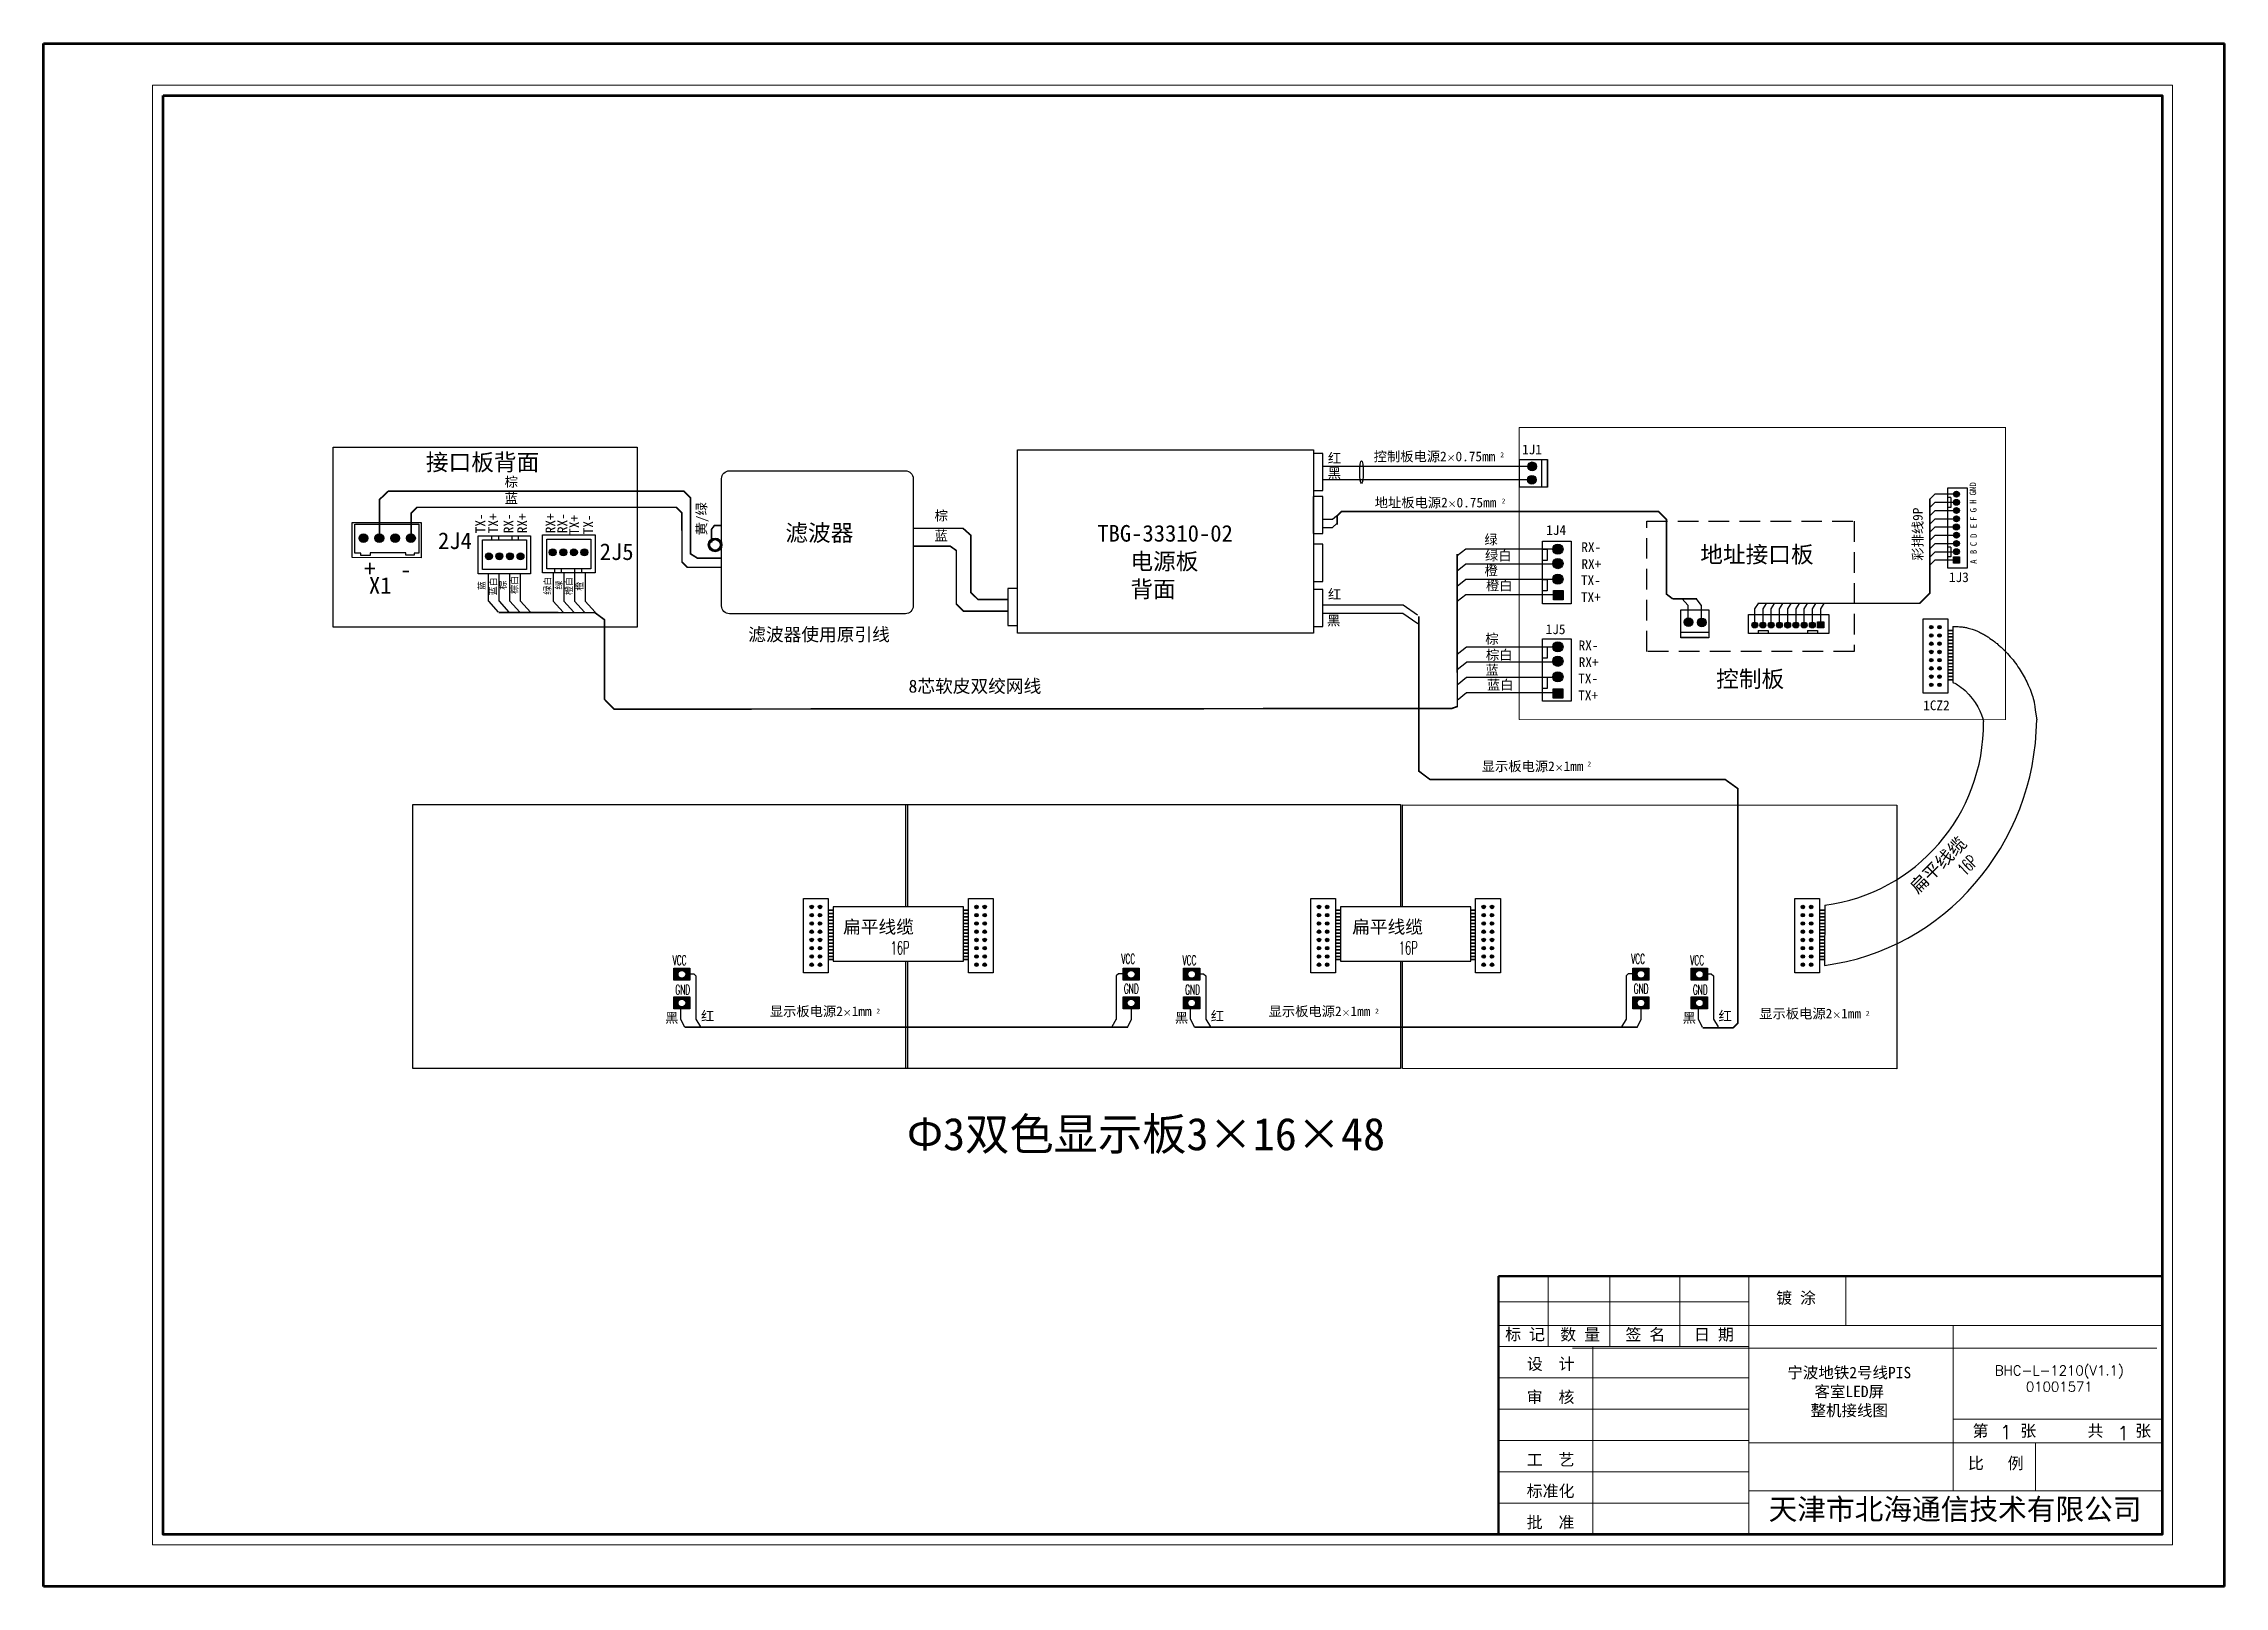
# Model space of a CAD drawing. Header units: millimetres. Extents: x 21690 to 43745, y 2905 to 6470.
# Drawn here: x 21690 to 22362, y 2905 to 3380 of the extents above; entities outside this region: 4.
import ezdxf

# ---------------------------------------------------------------- set-up
doc = ezdxf.new("R2010")
doc.units = ezdxf.units.MM
doc.linetypes.add('DASHED2', pattern=[9.525, 6.35, -3.175])
for name, color, linetype in [('BOTTOMLAYER', 5, 'Continuous'), ('KEEPOUTLAYER', 6, 'Continuous'), ('SHEET', 5, 'Continuous')]:
    doc.layers.add(name, color=color, linetype=linetype)
doc.layers.add('图层2', color=4, linetype='Continuous', lineweight=15)
doc.styles.get("Standard").update_dxf_attribs({"font": 'txt', "bigfont": 'gbcbig.shx'})
doc.styles.add('STYLE2', font='SIMHEI.TTF')

msp = doc.modelspace()

# ---------------------------------------------------------------- texts
at = {"style": 'STYLE2'}
for s, height, p in [('2', 1.5, (22138.89, 3252.85)), ('1J1', 3, (22145.61, 3253.74)), ('2', 1.5, (22139.32, 3238.62)), ('1J4', 3, (22153.05, 3228.91)), ('1J3', 3, (22277.16, 3214.38)), ('1J5', 3, (22152.87, 3198.35)), ('1CZ2', 3, (22269.23, 3174.92)), ('2', 1.5, (22165.75, 3157.61)), ('2', 1.5, (21946.64, 3081.5)), ('2', 1.5, (22100.32, 3081.5)), ('2', 1.5, (22251.53, 3080.8))]:
    msp.add_text(s, height=height, dxfattribs=at).set_placement(p)
for s, p in [('GND', (22285.54, 3241.06)), ('H', (22285.58, 3238.49)), ('G', (22285.66, 3235.84)), ('F', (22285.71, 3233.24)), ('C', (22285.71, 3225.43)), ('E', (22285.71, 3230.95)), ('D', (22285.75, 3227.97)), ('B', (22285.71, 3222.98)), ('A', (22285.71, 3219.99))]:
    msp.add_text(s, height=2, rotation=90, dxfattribs=at).set_placement(p)
at = {"attachment_point": 1, "rotation": 90}
for s, insert, char_height, width in [('{\\fSimSun|b0|i0|c134|p2;RX+}', (43690.73, 6461.68), 3, 17.7921), ('{\\fSimSun|b0|i0|c134|p2;RX-}', (43694.41, 6461.74), 3, 17.7921), ('{\\fSimSun|b0|i0|c134|p2;TX-}', (21823.11, 3229.41), 3, 17.7921), ('{\\fSimSun|b0|i0|c134|p2;TX+}', (21827.03, 3229.41), 3, 17.7921), ('{\\fSimSun|b0|i0|c134|p2;RX-}', (21831.79, 3229.41), 3, 17.7921), ('{\\fSimSun|b0|i0|c134|p2;RX+}', (21836.02, 3229.41), 3, 17.7921), ('{\\fSimSun|b0|i0|c134|p2;RX+}', (21844.7, 3229.41), 3, 17.7921), ('{\\fSimSun|b0|i0|c134|p2;RX-}', (21848.38, 3229.47), 3, 17.7921), ('{\\fSimSun|b0|i0|c134|p2;TX+}', (21852.05, 3228.94), 3, 17.7921), ('{\\fSimSun|b0|i0|c134|p2;TX-}', (21856.36, 3229.09), 3, 17.7921), ('{\\fSimSun|b0|i0|c134|p2;黄/绿}', (21891.27, 3228.76), 3, 17.7921), ('{\\fSimSun|b0|i0|c134|p2;彩排线9P}', (22266.04, 3220.96), 3, 38.9792), ('{\\fSimSun|b0|i0|c134|p2;蓝}', (21824.04, 3211.88), 2, 17.7921), ('{\\fSimSun|b0|i0|c134|p2;蓝白}', (21827.58, 3210.25), 2, 17.7921), ('{\\fSimSun|b0|i0|c134|p2;棕}', (21830.6, 3212.06), 2, 17.7921), ('{\\fSimSun|b0|i0|c134|p2;棕白}', (21834.08, 3210.73), 2, 17.7921), ('{\\fSimSun|b0|i0|c134|p2;绿白}', (21844.31, 3210.48), 2, 17.7921), ('{\\fSimSun|b0|i0|c134|p2;绿}', (21847.81, 3212.06), 2, 17.7921), ('{\\fSimSun|b0|i0|c134|p2;橙白}', (21850.89, 3210.36), 2, 17.7921), ('{\\fSimSun|b0|i0|c134|p2;橙}', (21854.21, 3211.72), 2, 17.7921)]:
    msp.add_mtext(s, dxfattribs=dict(at, insert=insert, char_height=char_height, width=width))
at = {"attachment_point": 1}
for s, insert, char_height, width in [('{\\fSimSun|b0|i0|c134|p2;红}', (22085.76, 3254.07), 3, 17.7921), ('{\\fSimSun|b0|i0|c134|p2;控制板电源2\\H0.6667x;×\\H1.5x;0.75mm}', (22099.89, 3254.59), 3, 38.9792), ('{\\fSimSun|b0|i0|c134|p2;棕}', (21832.11, 3246.76), 3, 17.7921), ('{\\fSimSun|b0|i0|c134|p2;黑}', (22085.74, 3249.46), 3, 17.7921), ('{\\fSimSun|b0|i0|c134|p2;蓝}', (21832.11, 3241.67), 3, 17.7921), ('{\\fSimSun|b0|i0|c134|p2;地址板电源2\\H0.6667x;×\\H1.5x;0.75mm}', (22100.21, 3240.39), 3, 38.9792), ('{\\fSimSun|b0|i0|c134|p2;滤波器  }', (21918.6, 3232.12), 5.12, 26.7552), ('{\\fSimSun|b0|i0|c134|p2;棕}', (21964.59, 3236.35), 3, 17.7921), ('{\\fSimSun|b0|i0|c134|p2;2J4}', (21811.56, 3229.68), 5.12, 17.7921), ('{\\fSimSun|b0|i0|c134|p2;2J5}', (21861.38, 3226.3), 5.12, 17.7921), ('{\\fSimSun|b0|i0|c134|p2;蓝}', (21964.57, 3230.19), 3, 17.7921), ('{\\fSimSun|b0|i0|c134|p2;绿}', (22134.01, 3228.97), 3, 17.7921), ('{\\fSimSun|b0|i0|c134|p2;RX-}', (22163.87, 3226.63), 3, 17.7921), ('{\\fSimSun|b0|i0|c134|p2;地址接口板\\P\\P  }', (22200.53, 3225.46), 5.12, 40.4701), ('{\\fSimSun|b0|i0|c134|p2;+}', (21788.82, 3221.12), 5.12, 17.7921), ('{\\fSimSun|b0|i0|c134|p2;电源板背面\\P\\P  }', (22024.93, 3223.32), 5.12, 26.7552), ('{\\fSimSun|b0|i0|c134|p2;橙}', (22134.05, 3219.42), 3, 17.7921), ('{\\fSimSun|b0|i0|c134|p2;绿白}', (22134.2, 3224.04), 3, 17.7921), ('{\\fSimSun|b0|i0|c134|p2;RX+}', (22163.9, 3221.43), 3, 17.7921), ('{\\fSimSun|b0|i0|c134|p2;X1}', (21790.27, 3215.91), 5.12, 17.7921), ('{\\fSimSun|b0|i0|c134|p2;-}', (21799.92, 3220.82), 5.12, 17.7921), ('{\\fSimSun|b0|i0|c134|p2;红}', (22085.8, 3212.14), 3, 17.7921), ('{\\fSimSun|b0|i0|c134|p2;橙白}', (22134.49, 3214.81), 3, 17.7921), ('{\\fSimSun|b0|i0|c134|p2;TX-}', (22163.76, 3216.45), 3, 17.7921), ('{\\fSimSun|b0|i0|c134|p2;TX+}', (22163.75, 3211.23), 3, 17.7921), ('{\\fSimSun|b0|i0|c134|p2;\\H0.7812x;滤波器使用原引线\\H1.28x;  }', (21907.15, 3200.25), 5.12, 45.7201), ('{\\fSimSun|b0|i0|c134|p2;黑}', (22085.53, 3204.05), 3, 17.7921), ('{\\fSimSun|b0|i0|c134|p2;棕}', (22134.29, 3198.39), 3, 17.7921), ('{\\fSimSun|b0|i0|c134|p2;棕白}', (22134.48, 3193.46), 3, 17.7921), ('{\\fSimSun|b0|i0|c134|p2;RX-}', (22163.03, 3196.39), 3, 17.7921), ('{\\fSimSun|b0|i0|c134|p2;蓝}', (22134.33, 3188.84), 3, 17.7921), ('{\\fSimSun|b0|i0|c134|p2;TX-}', (22162.92, 3186.22), 3, 17.7921), ('{\\fSimSun|b0|i0|c134|p2;RX+}', (22163.07, 3191.2), 3, 17.7921), ('{\\fSimSun|b0|i0|c134|p2;控制板\\P\\P  }', (22205.43, 3187.11), 5.12, 26.7552), ('{\\fSimSun|b0|i0|c134|p2;\\H0.7812x;8芯软皮双绞网线\\H1.28x;  }', (21956.56, 3184.33), 5.12, 45.7201), ('{\\fSimSun|b0|i0|c134|p2;蓝白}', (22134.78, 3184.23), 3, 17.7921), ('{\\fSimSun|b0|i0|c134|p2;TX+}', (22162.91, 3181), 3, 17.7921), ('{\\fSimSun|b0|i0|c134|p2;显示板电源2\\H0.6667x;×\\H1.5x;1mm}', (22133.19, 3159.15), 3, 38.9792), ('{\\fSimSun|b0|i0|c134|p2;黑}', (21881.55, 3081.68), 3, 17.7921), ('{\\fSimSun|b0|i0|c134|p2;红}', (21892.59, 3082.2), 3, 17.7921), ('{\\fSimSun|b0|i0|c134|p2;显示板电源2\\H0.6667x;×\\H1.5x;1mm}', (21913.81, 3083.68), 3, 38.9792), ('{\\fSimSun|b0|i0|c134|p2;黑}', (22038.65, 3081.68), 3, 17.7921), ('{\\fSimSun|b0|i0|c134|p2;红}', (22049.68, 3082.2), 3, 17.7921), ('{\\fSimSun|b0|i0|c134|p2;显示板电源2\\H0.6667x;×\\H1.5x;1mm}', (22067.5, 3083.68), 3, 38.9792), ('{\\fSimSun|b0|i0|c134|p2;黑}', (22195.1, 3081.68), 3, 17.7921), ('{\\fSimSun|b0|i0|c134|p2;红}', (22206.14, 3082.2), 3, 17.7921), ('{\\fSimSun|b0|i0|c134|p2;显示板电源2\\H0.6667x;×\\H1.5x;1mm}', (22218.71, 3082.97), 3, 38.9792)]:
    msp.add_mtext(s, dxfattribs=dict(at, insert=insert, char_height=char_height, width=width))
at = {"color": 7, "attachment_point": 1}
for s, insert, char_height, width in [('{\\fSimSun|b0|i0|c134|p2;镀 涂}', (22223.92, 2995.7), 3.6, 25.743), ('{\\fSimSun|b0|i0|c134|p2;标 记}', (22140.4, 2984.48), 3.6, 15.535), ('{\\fSimSun|b0|i0|c134|p2;数 量}', (22157.37, 2984.41), 3.6, 15.535), ('{\\fSimSun|b0|i0|c134|p2;签 名}', (22177.47, 2984.41), 3.6, 15.535), ('{\\fSimSun|b0|i0|c134|p2;日 期}', (22198.6, 2984.41), 3.6, 15.535), ('{\\fSimSun|b0|i0|c134|p2;设  计}', (22147.09, 2975.35), 3.6, 25.743), ('{\\fSimSun|b0|i0|c134|p2;审  核}', (22147.04, 2965.15), 3.6, 25.743), ('{\\fSimSun|b0|i0|c134|p2;第    张}', (22284.43, 2954.77), 3.6, 25.743), ('{\\fSimSun|b0|i0|c134|p2;共    张}', (22319.85, 2954.77), 3.6, 30.138), ('{\\fSimSun|b0|i0|c134|p2;工  艺}', (22147.04, 2945.85), 3.6, 25.743), ('{\\fSimSun|b0|i0|c134|p2;比   例}', (22283.01, 2944.77), 3.6, 25.743), ('{\\fSimSun|b0|i0|c134|p2;标准化}', (22147.04, 2936.2), 3.6, 25.743), ('{\\fFangSong_GB2312|b0|i0|c134|p49;天津市北海通信技术有限公司}', (22221.59, 2932.05), 6.48, 130.7353), ('{\\fSimSun|b0|i0|c134|p2;批  准}', (22147.04, 2926.56), 3.6, 25.743)]:
    msp.add_mtext(s, dxfattribs=dict(at, insert=insert, char_height=char_height, width=width))
at = {"color": 7, "char_height": 4.32, "attachment_point": 1}
for insert in [(22292.9, 2954.67), (22329.04, 2954.41)]:
    msp.add_mtext('1', dxfattribs=dict(at, insert=insert))
at = {"layer": '图层2', "color": 0, "linetype": 'ByBlock', "ltscale": 0.4, "width": 0.555556}
msp.add_text('16P', height=4, rotation=45, dxfattribs=at).set_placement((22282.26, 3123.71))
for s, height, p in [('VCC', 3, (21883.87, 3096.41)), ('16P', 4, (21951.06, 3099.71)), ('VCC', 3, (22022.12, 3096.83)), ('VCC', 3, (22040.97, 3096.41)), ('16P', 4, (22107.66, 3099.71)), ('VCC', 3, (22179.22, 3096.83)), ('VCC', 3, (22197.42, 3096.41)), ('GND', 3, (21884.69, 3087.35)), ('GND', 3, (22022.91, 3087.61)), ('GND', 3, (22041.79, 3087.35)), ('GND', 3, (22180.01, 3087.61)), ('GND', 3, (22198.24, 3087.35))]:
    msp.add_text(s, height=height, dxfattribs=at).set_placement(p)
at = {"layer": '图层2', "color": 0, "linetype": 'ByBlock', "ltscale": 0.4, "attachment_point": 5}
for s, insert, char_height, width in [('{\\fFangSong_GB2312|b0|i0|c134|p49;接口板背面}', (21825.29, 3251.02), 5.12, 204.5751), ('{\\fFangSong_GB2312|b0|i0|c134|p49;TBG-33310-02}', (22035.6, 3229.36), 5.12, 204.5751), ('{\\fFangSong_GB2312|b0|i0|c134|p49;^I扁平线缆}', (21945.94, 3107.96), 4, 159.8243), ('{\\fFangSong_GB2312|b0|i0|c134|p49;^I扁平线缆}', (22102.82, 3107.96), 4, 159.8243), ('{\\fFangSong_GB2312|b0|i0|c134|p49;Ф3双色显示板3×16×48}', (22029.74, 3043.81), 10, 159.8243), ('{\\fFangSong_GB2312|b0|i0|c134|p49;宁波地铁2号线PIS\\P客室LED屏\\P整机接线图}', (22246.44, 2964.87), 3.5, 60), ('BHC-L-1210(V1.1)\\P01001571', (22311.17, 2969.04), 3, 60)]:
    msp.add_mtext(s, dxfattribs=dict(at, insert=insert, char_height=char_height, width=width))
at = {"layer": '图层2', "color": 0, "linetype": 'ByBlock', "ltscale": 0.4, "insert": (22273, 3126.12), "char_height": 4, "width": 159.8243, "attachment_point": 5, "rotation": 45}
msp.add_mtext('{\\fFangSong_GB2312|b0|i0|c134|p49;^I扁平线缆}', dxfattribs=at)

# ---------------------------------------------------------------- hatches: boundary and pattern name
at = {"linetype": 'Continuous'}
for points in [[(22147.29, 3245.91, 1), (22149.99, 3245.91, 1)], [(22147.38, 3250.02, 1), (22150.08, 3250.02, 1)], [(22155.09, 3224.51, 1), (22158.23, 3224.51, 1)], [(22155.09, 3220.08, 1), (22158.23, 3220.08, 1)], [(22155.09, 3215.3, 1), (22158.23, 3215.3, 1)], [(22198.24, 3202.05, 1), (22195.54, 3202.05, 1)], [(22202.36, 3201.96, 1), (22199.66, 3201.96, 1)], [(22272.25, 3200.49, 1), (22271.17, 3200.49, 1)], [(22274.79, 3200.49, 1), (22273.71, 3200.49, 1)], [(22155.09, 3194.43, 1), (22158.23, 3194.43, 1)], [(22272.25, 3197.95, 1), (22271.17, 3197.95, 1)], [(22272.25, 3195.41, 1), (22271.17, 3195.41, 1)], [(22272.25, 3192.87, 1), (22271.17, 3192.87, 1)], [(22274.79, 3197.95, 1), (22273.71, 3197.95, 1)], [(22274.79, 3195.41, 1), (22273.71, 3195.41, 1)], [(22274.79, 3192.87, 1), (22273.71, 3192.87, 1)], [(22155.09, 3189.99, 1), (22158.23, 3189.99, 1)], [(22155.09, 3185.21, 1), (22158.23, 3185.21, 1)], [(22272.25, 3190.33, 1), (22271.17, 3190.33, 1)], [(22272.25, 3187.79, 1), (22271.17, 3187.79, 1)], [(22272.25, 3185.25, 1), (22271.17, 3185.25, 1)], [(22274.79, 3190.33, 1), (22273.71, 3190.33, 1)], [(22274.79, 3187.79, 1), (22273.71, 3187.79, 1)], [(22274.79, 3185.25, 1), (22273.71, 3185.25, 1)], [(22272.25, 3182.71, 1), (22271.17, 3182.71, 1)], [(22274.79, 3182.71, 1), (22273.71, 3182.71, 1)], [(21927.26, 3114.31, 1), (21926.18, 3114.31, 1)], [(21927.26, 3111.77, 1), (21926.18, 3111.77, 1)], [(21929.8, 3114.31, 1), (21928.72, 3114.31, 1)], [(21929.8, 3111.77, 1), (21928.72, 3111.77, 1)], [(21978.03, 3114.31, 1), (21976.95, 3114.31, 1)], [(21978.03, 3111.77, 1), (21976.95, 3111.77, 1)], [(21980.57, 3114.31, 1), (21979.49, 3114.31, 1)], [(21980.57, 3111.77, 1), (21979.49, 3111.77, 1)], [(22083.57, 3114.31, 1), (22082.49, 3114.31, 1)], [(22083.57, 3111.77, 1), (22082.49, 3111.77, 1)], [(22086.11, 3114.31, 1), (22085.03, 3114.31, 1)], [(22086.11, 3111.77, 1), (22085.03, 3111.77, 1)], [(22134.34, 3114.31, 1), (22133.26, 3114.31, 1)], [(22134.34, 3111.77, 1), (22133.26, 3111.77, 1)], [(22136.88, 3114.31, 1), (22135.8, 3114.31, 1)], [(22136.88, 3111.77, 1), (22135.8, 3111.77, 1)], [(22232.69, 3114.31, 1), (22231.61, 3114.31, 1)], [(22232.69, 3111.77, 1), (22231.61, 3111.77, 1)], [(22235.23, 3114.31, 1), (22234.15, 3114.31, 1)], [(22235.23, 3111.77, 1), (22234.15, 3111.77, 1)], [(21927.26, 3109.23, 1), (21926.18, 3109.23, 1)], [(21927.26, 3106.69, 1), (21926.18, 3106.69, 1)], [(21927.26, 3104.15, 1), (21926.18, 3104.15, 1)], [(21929.8, 3109.23, 1), (21928.72, 3109.23, 1)], [(21929.8, 3106.69, 1), (21928.72, 3106.69, 1)], [(21929.8, 3104.15, 1), (21928.72, 3104.15, 1)], [(21978.03, 3109.23, 1), (21976.95, 3109.23, 1)], [(21978.03, 3106.69, 1), (21976.95, 3106.69, 1)], [(21978.03, 3104.15, 1), (21976.95, 3104.15, 1)], [(21980.57, 3109.23, 1), (21979.49, 3109.23, 1)], [(21980.57, 3106.69, 1), (21979.49, 3106.69, 1)], [(21980.57, 3104.15, 1), (21979.49, 3104.15, 1)], [(22083.57, 3109.23, 1), (22082.49, 3109.23, 1)], [(22083.57, 3106.69, 1), (22082.49, 3106.69, 1)], [(22083.57, 3104.15, 1), (22082.49, 3104.15, 1)], [(22086.11, 3109.23, 1), (22085.03, 3109.23, 1)], [(22086.11, 3106.69, 1), (22085.03, 3106.69, 1)], [(22086.11, 3104.15, 1), (22085.03, 3104.15, 1)], [(22134.34, 3109.23, 1), (22133.26, 3109.23, 1)], [(22134.34, 3106.69, 1), (22133.26, 3106.69, 1)], [(22134.34, 3104.15, 1), (22133.26, 3104.15, 1)], [(22136.88, 3109.23, 1), (22135.8, 3109.23, 1)], [(22136.88, 3106.69, 1), (22135.8, 3106.69, 1)], [(22136.88, 3104.15, 1), (22135.8, 3104.15, 1)], [(22232.69, 3109.23, 1), (22231.61, 3109.23, 1)], [(22232.69, 3106.69, 1), (22231.61, 3106.69, 1)], [(22232.69, 3104.15, 1), (22231.61, 3104.15, 1)], [(22235.23, 3109.23, 1), (22234.15, 3109.23, 1)], [(22235.23, 3106.69, 1), (22234.15, 3106.69, 1)], [(22235.23, 3104.15, 1), (22234.15, 3104.15, 1)], [(21927.26, 3101.61, 1), (21926.18, 3101.61, 1)], [(21927.26, 3099.07, 1), (21926.18, 3099.07, 1)], [(21929.8, 3101.61, 1), (21928.72, 3101.61, 1)], [(21929.8, 3099.07, 1), (21928.72, 3099.07, 1)], [(21978.03, 3101.61, 1), (21976.95, 3101.61, 1)], [(21978.03, 3099.07, 1), (21976.95, 3099.07, 1)], [(21980.57, 3101.61, 1), (21979.49, 3101.61, 1)], [(21980.57, 3099.07, 1), (21979.49, 3099.07, 1)], [(22083.57, 3101.61, 1), (22082.49, 3101.61, 1)], [(22083.57, 3099.07, 1), (22082.49, 3099.07, 1)], [(22086.11, 3101.61, 1), (22085.03, 3101.61, 1)], [(22086.11, 3099.07, 1), (22085.03, 3099.07, 1)], [(22134.34, 3101.61, 1), (22133.26, 3101.61, 1)], [(22134.34, 3099.07, 1), (22133.26, 3099.07, 1)], [(22136.88, 3101.61, 1), (22135.8, 3101.61, 1)], [(22136.88, 3099.07, 1), (22135.8, 3099.07, 1)], [(22232.69, 3101.61, 1), (22231.61, 3101.61, 1)], [(22232.69, 3099.07, 1), (22231.61, 3099.07, 1)], [(22235.23, 3101.61, 1), (22234.15, 3101.61, 1)], [(22235.23, 3099.07, 1), (22234.15, 3099.07, 1)], [(21927.26, 3096.53, 1), (21926.18, 3096.53, 1)], [(21929.8, 3096.53, 1), (21928.72, 3096.53, 1)], [(21978.03, 3096.53, 1), (21976.95, 3096.53, 1)], [(21980.57, 3096.53, 1), (21979.49, 3096.53, 1)], [(22083.57, 3096.53, 1), (22082.49, 3096.53, 1)], [(22086.11, 3096.53, 1), (22085.03, 3096.53, 1)], [(22134.34, 3096.53, 1), (22133.26, 3096.53, 1)], [(22136.88, 3096.53, 1), (22135.8, 3096.53, 1)], [(22232.69, 3096.53, 1), (22231.61, 3096.53, 1)], [(22235.23, 3096.53, 1), (22234.15, 3096.53, 1)]]:
    msp.add_hatch(color=256, dxfattribs=at).paths.add_polyline_path(points)
for points in [[(21787.23, 3227.92, 1), (21789.95, 3227.92, 1)], [(21792.11, 3227.92, 1), (21794.83, 3227.92, 1)], [(21796.99, 3227.92, 1), (21799.71, 3227.92, 1)], [(21801.86, 3227.92, 1), (21804.58, 3227.92, 1)]]:
    msp.add_hatch(color=256).paths.add_polyline_path(points)
h = msp.add_hatch(color=256)
h.paths.add_polyline_path([(21884.22, 3091.75), (21889.17, 3091.75), (21889.17, 3095.49), (21884.22, 3095.49)])
h.paths.add_polyline_path([(21887.92, 3093.58, -1), (21885.52, 3093.58, -1)], flags=16)
h = msp.add_hatch(color=256)
h.paths.add_polyline_path([(22022.67, 3091.75), (22027.62, 3091.75), (22027.62, 3095.49), (22022.67, 3095.49)])
h.paths.add_polyline_path([(22026.37, 3093.58, -1), (22023.97, 3093.58, -1)], flags=16)
h = msp.add_hatch(color=256)
h.paths.add_polyline_path([(22041.32, 3091.75), (22046.27, 3091.75), (22046.27, 3095.49), (22041.32, 3095.49)])
h.paths.add_polyline_path([(22045.02, 3093.58, -1), (22042.62, 3093.58, -1)], flags=16)
h = msp.add_hatch(color=256)
h.paths.add_polyline_path([(22179.77, 3091.75), (22184.72, 3091.75), (22184.72, 3095.49), (22179.77, 3095.49)])
h.paths.add_polyline_path([(22183.47, 3093.58, -1), (22181.07, 3093.58, -1)], flags=16)
h = msp.add_hatch(color=256)
h.paths.add_polyline_path([(22197.77, 3091.75), (22202.73, 3091.75), (22202.73, 3095.49), (22197.77, 3095.49)])
h.paths.add_polyline_path([(22201.47, 3093.58, -1), (22199.08, 3093.58, -1)], flags=16)
h = msp.add_hatch(color=256)
h.paths.add_polyline_path([(21884.22, 3082.91), (21889.17, 3082.91), (21889.17, 3086.65), (21884.22, 3086.65)])
h.paths.add_polyline_path([(21887.92, 3084.74, -1), (21885.52, 3084.74, -1)], flags=16)
h = msp.add_hatch(color=256)
h.paths.add_polyline_path([(22022.67, 3082.91), (22027.62, 3082.91), (22027.62, 3086.65), (22022.67, 3086.65)])
h.paths.add_polyline_path([(22026.37, 3084.74, -1), (22023.97, 3084.74, -1)], flags=16)
h = msp.add_hatch(color=256)
h.paths.add_polyline_path([(22041.32, 3082.91), (22046.27, 3082.91), (22046.27, 3086.65), (22041.32, 3086.65)])
h.paths.add_polyline_path([(22045.02, 3084.74, -1), (22042.62, 3084.74, -1)], flags=16)
h = msp.add_hatch(color=256)
h.paths.add_polyline_path([(22179.77, 3082.91), (22184.72, 3082.91), (22184.72, 3086.65), (22179.77, 3086.65)])
h.paths.add_polyline_path([(22183.47, 3084.74, -1), (22181.07, 3084.74, -1)], flags=16)
h = msp.add_hatch(color=256)
h.paths.add_polyline_path([(22197.77, 3082.91), (22202.73, 3082.91), (22202.73, 3086.65), (22197.77, 3086.65)])
h.paths.add_polyline_path([(22201.47, 3084.74, -1), (22199.08, 3084.74, -1)], flags=16)
at = {"layer": 'BOTTOMLAYER'}
h = msp.add_hatch(color=0, dxfattribs=at)
h.paths.add_polyline_path([(21894.82, 3225.83, 1), (21899.07, 3225.83, 1)])
h.paths.add_polyline_path([(21898.57, 3225.83, -1), (21895.32, 3225.83, -1)], flags=16)
for points in [[(21826.16, 3222.33, 1), (21828.31, 3222.33, 1)], [(21829.42, 3222.33, 1), (21831.56, 3222.33, 1)], [(21832.67, 3222.33, 1), (21834.81, 3222.33, 1)], [(21835.92, 3222.33, 1), (21838.07, 3222.33, 1)], [(21848, 3223.54, 1), (21845.86, 3223.54, 1)], [(21851.25, 3223.54, 1), (21849.11, 3223.54, 1)], [(21854.51, 3223.54, 1), (21852.36, 3223.54, 1)], [(21857.76, 3223.54, 1), (21855.61, 3223.54, 1)]]:
    msp.add_hatch(color=0, dxfattribs=at).paths.add_polyline_path(points)
at = {"layer": 'KEEPOUTLAYER'}
for points in [[(22278.57, 3241.48, 1), (22280.37, 3241.48, 1)], [(22278.57, 3238.97, 1), (22280.37, 3238.97, 1)], [(22278.57, 3238.94, 1), (22280.37, 3238.94, 1)], [(22278.57, 3236.43, 1), (22280.37, 3236.43, 1)], [(22278.57, 3236.43, 1), (22280.37, 3236.43, 1)], [(22280.37, 3233.89, 1), (22278.57, 3233.89, 1)], [(22278.57, 3233.87, 1), (22280.37, 3233.87, 1)], [(22280.34, 3231.35, 1), (22278.54, 3231.35, 1)], [(22278.57, 3231.33, 1), (22280.37, 3231.33, 1)], [(22278.57, 3228.82, 1), (22280.37, 3228.82, 1)], [(22278.57, 3228.81, 1), (22280.37, 3228.81, 1)], [(22278.57, 3226.29, 1), (22280.37, 3226.29, 1)], [(22280.37, 3226.27, 1), (22278.57, 3226.27, 1)], [(22280.37, 3223.75, 1), (22278.57, 3223.75, 1)], [(22278.57, 3223.73, 1), (22280.37, 3223.73, 1)], [(22278.58, 3222.18), (22278.58, 3220.19), (22280.46, 3220.19), (22280.46, 3222.18)], [(22155.3, 3211.74), (22155.3, 3208.92), (22158.27, 3208.92), (22158.27, 3211.74)], [(22216.42, 3201.15, 1), (22218.22, 3201.15, 1)], [(22218.93, 3201.15, 1), (22220.73, 3201.15, 1)], [(22218.95, 3201.15, 1), (22220.75, 3201.15, 1)], [(22221.47, 3201.15, 1), (22223.27, 3201.15, 1)], [(22221.47, 3201.15, 1), (22223.27, 3201.15, 1)], [(22225.81, 3201.15, 1), (22224.01, 3201.15, 1)], [(22224.03, 3201.15, 1), (22225.83, 3201.15, 1)], [(22226.55, 3201.13, 1), (22228.35, 3201.13, 1)], [(22226.56, 3201.15, 1), (22228.36, 3201.15, 1)], [(22229.08, 3201.15, 1), (22230.88, 3201.15, 1)], [(22230.89, 3201.15, 1), (22229.09, 3201.15, 1)], [(22231.61, 3201.15, 1), (22233.41, 3201.15, 1)], [(22231.63, 3201.15, 1), (22233.43, 3201.15, 1)], [(22234.15, 3201.15, 1), (22235.95, 3201.15, 1)], [(22234.17, 3201.15, 1), (22235.97, 3201.15, 1)], [(22236.62, 3200.27), (22238.6, 3200.27), (22238.6, 3202.14), (22236.62, 3202.14)], [(22155.19, 3181.46), (22155.19, 3178.64), (22158.16, 3178.64), (22158.16, 3181.46)]]:
    msp.add_hatch(color=0, dxfattribs=at).paths.add_polyline_path(points)

# ---------------------------------------------------------------- linework, layer by layer
at = {"color": 7, "linetype": 'ByBlock', "lineweight": 100, "ltscale": 0.4}
for p, q in [((21690.03, 3380.24), (22362.03, 3380.24)), ((21690.03, 2905.04), (21690.03, 3380.24)), ((22362.03, 2905.04), (22362.03, 3380.24)), ((22342.83, 3348.46), (22342.83, 2921.04)), ((22362.03, 2905.04), (21690.03, 2905.04))]:
    msp.add_line(p, q, dxfattribs=at)
for p, q in [((22084.27, 3250.11), (22150.08, 3250.11)), ((22149.99, 3245.86), (22084.27, 3245.86)), ((22272.8, 3241.42), (22271.35, 3239.99)), ((22279.54, 3241.42), (22272.8, 3241.42)), ((22084.2, 3233.77), (22087.24, 3233.77)), ((22087.24, 3233.77), (22088.44, 3234.76)), ((22087.24, 3231.2), (22088.65, 3232.51)), ((22272.8, 3238.88), (22271.35, 3237.45)), ((22272.8, 3236.34), (22271.35, 3234.91)), ((22272.8, 3233.8), (22271.35, 3232.37)), ((22279.54, 3238.88), (22272.8, 3238.88)), ((22279.54, 3236.34), (22272.8, 3236.34)), ((22279.54, 3233.8), (22272.8, 3233.8)), ((21785.98, 3223.31), (21785.98, 3232.22)), ((21786.09, 3232.22), (21805.7, 3232.22)), ((21805.7, 3232.22), (21805.7, 3223.31)), ((21828.01, 3228.64), (21828.01, 3227.36)), ((21830.18, 3228.64), (21830.18, 3227.36)), ((21834.29, 3228.64), (21834.29, 3227.36)), ((21836.31, 3228.64), (21836.31, 3227.36)), ((22084.2, 3231.2), (22087.24, 3231.2)), ((22272.8, 3231.26), (22271.35, 3229.83)), ((22272.8, 3228.72), (22271.35, 3227.29)), ((22272.8, 3226.18), (22271.35, 3224.75)), ((22279.54, 3231.26), (22272.8, 3231.26)), ((22279.54, 3228.72), (22272.8, 3228.72)), ((22279.54, 3226.18), (22272.8, 3226.18)), ((21787.83, 3223.31), (21785.98, 3223.31)), ((21787.83, 3222.6), (21787.83, 3223.31)), ((21790.63, 3222.6), (21787.83, 3222.6)), ((21801.65, 3223.34), (21790.63, 3223.34)), ((21790.63, 3223.34), (21790.63, 3222.6)), ((21801.65, 3222.67), (21801.65, 3223.34)), ((21804.2, 3222.67), (21801.65, 3222.67)), ((21805.7, 3223.31), (21804.2, 3223.31)), ((21804.2, 3223.31), (21804.2, 3222.67)), ((22128.3, 3224.55), (22125.63, 3222.45)), ((22128.3, 3224.55), (22125.63, 3222.45)), ((22128.3, 3224.55), (22125.63, 3222.45)), ((22128.3, 3219.85), (22125.64, 3217.75)), ((22156.5, 3224.55), (22128.3, 3224.55)), ((22156.5, 3219.85), (22128.3, 3219.85)), ((22156.5, 3224.55), (22136.07, 3224.55)), ((22156.5, 3224.55), (22136.07, 3224.55)), ((22156.5, 3224.55), (22136.07, 3224.55)), ((22272.8, 3223.64), (22271.35, 3222.21)), ((22272.8, 3221.1), (22271.35, 3219.67)), ((22279.54, 3223.64), (22272.8, 3223.64)), ((22279.54, 3221.1), (22272.8, 3221.1)), ((21827.09, 3208.48), (21827.09, 3216.94)), ((21830.39, 3208.48), (21830.39, 3216.94)), ((21833.69, 3208.48), (21833.69, 3216.94)), ((21836.99, 3208.48), (21836.99, 3216.94)), ((21847.05, 3217.23), (21847.05, 3208.48)), ((21847.05, 3217.23), (21847.05, 3208.48)), ((21847.05, 3217.23), (21847.05, 3208.48)), ((21847.05, 3217.23), (21847.05, 3208.57)), ((21847.61, 3217.23), (21847.61, 3218.51)), ((21849.63, 3217.23), (21849.63, 3218.51)), ((21850.35, 3217.23), (21850.35, 3208.48)), ((21850.35, 3217.23), (21850.35, 3208.48)), ((21850.35, 3217.23), (21850.35, 3208.48)), ((21850.35, 3217.23), (21850.35, 3208.57)), ((21853.65, 3217.23), (21853.65, 3208.48)), ((21853.65, 3217.23), (21853.65, 3208.48)), ((21853.65, 3217.23), (21853.65, 3208.48)), ((21853.65, 3217.23), (21853.65, 3208.57)), ((21853.74, 3217.23), (21853.74, 3218.51)), ((21855.91, 3217.23), (21855.91, 3218.51)), ((21856.95, 3217.23), (21856.95, 3208.48)), ((21856.95, 3217.23), (21856.95, 3208.48)), ((21856.95, 3217.23), (21856.95, 3208.48)), ((21856.95, 3217.23), (21856.95, 3208.57)), ((22128.3, 3215.15), (22125.64, 3213.05)), ((22156.5, 3215.15), (22128.3, 3215.15)), ((21827.09, 3208.48), (21830.13, 3205.09)), ((21830.39, 3208.48), (21833.43, 3205.09)), ((21833.69, 3208.48), (21836.73, 3205.09)), ((21836.99, 3208.48), (21840.03, 3205.09)), ((21836.99, 3208.48), (21840.03, 3205.09)), ((21836.99, 3208.48), (21840.03, 3205.09)), ((21836.99, 3208.48), (21840.03, 3205.09)), ((21847.05, 3208.48), (21850.09, 3205.09)), ((21850.35, 3208.48), (21853.39, 3205.09)), ((21853.65, 3208.48), (21856.69, 3205.09)), ((21856.95, 3208.48), (21859.99, 3205.09)), ((21856.95, 3208.48), (21859.99, 3205.09)), ((21856.95, 3208.48), (21859.99, 3205.09)), ((21856.95, 3208.48), (21859.99, 3205.09)), ((22084.35, 3207.41), (22108.93, 3207.41)), ((22108.93, 3207.41), (22113.38, 3204.31)), ((22128.3, 3210.45), (22125.65, 3208.36)), ((22156.5, 3210.45), (22128.3, 3210.45)), ((22196.84, 3207.19), (22194.81, 3209.31)), ((22196.84, 3202.15), (22196.84, 3207.19)), ((22200.93, 3207.21), (22199.24, 3209.28)), ((22200.93, 3201.92), (22200.93, 3207.21)), ((22218.37, 3207.77), (22217.25, 3206.18)), ((22217.25, 3206.18), (22217.25, 3201.1)), ((22219.87, 3206.18), (22220.9, 3207.82)), ((22219.87, 3201.12), (22219.87, 3206.18)), ((22222.41, 3206.18), (22223.44, 3207.82)), ((22222.41, 3201.12), (22222.41, 3206.18)), ((22224.95, 3206.18), (22225.98, 3207.82)), ((22224.95, 3201.12), (22224.95, 3206.18)), ((22227.49, 3206.18), (22228.52, 3207.82)), ((22227.49, 3201.12), (22227.49, 3206.18)), ((22230.03, 3206.18), (22231.06, 3207.82)), ((22230.03, 3201.12), (22230.03, 3206.18)), ((22232.57, 3206.18), (22233.6, 3207.82)), ((22232.57, 3201.12), (22232.57, 3206.18)), ((22235.11, 3206.18), (22236.14, 3207.82)), ((22235.11, 3201.12), (22235.11, 3206.18)), ((22237.65, 3206.18), (22238.68, 3207.82)), ((22237.65, 3201.12), (22237.65, 3206.18)), ((22084.3, 3204.8), (22108.84, 3204.8)), ((22108.84, 3204.8), (22113.45, 3201.63)), ((22278.34, 3200.65), (22278.34, 3183.42)), ((22128.54, 3194.36), (22125.63, 3192.05)), ((22156.3, 3194.37), (22128.54, 3194.37)), ((22128.54, 3189.66), (22125.63, 3187.35)), ((22156.3, 3189.67), (22128.54, 3189.67)), ((22128.54, 3184.96), (22125.63, 3182.65)), ((22128.54, 3180.26), (22125.63, 3177.95)), ((22156.3, 3184.97), (22128.54, 3184.97)), ((22156.3, 3180.27), (22128.54, 3180.27)), ((22238.87, 3114.84), (22238.82, 3096.33)), ((21888.05, 3093.7), (21890.37, 3093.7)), ((21890.37, 3093.7), (21891.04, 3093.14)), ((21891.04, 3093.14), (21891.04, 3081.03)), ((22021.25, 3093.7), (22020.58, 3093.14)), ((22020.58, 3093.14), (22020.58, 3079.69)), ((22023.98, 3093.7), (22021.25, 3093.7)), ((22045.15, 3093.7), (22047.47, 3093.7)), ((22047.47, 3093.7), (22048.14, 3093.14)), ((22048.14, 3093.14), (22048.14, 3081.03)), ((22178.35, 3093.7), (22177.68, 3093.14)), ((22177.68, 3093.14), (22177.68, 3079.69)), ((22181.08, 3093.7), (22178.35, 3093.7)), ((22201.6, 3093.7), (22203.92, 3093.7)), ((22203.92, 3093.7), (22204.6, 3093.14)), ((22204.6, 3093.14), (22204.6, 3081.03)), ((21886.39, 3079.72), (21886.39, 3083.46)), ((21887.64, 3077.14), (21886.39, 3079.72)), ((21891.04, 3081.03), (21891.04, 3079.72)), ((21891.04, 3079.72), (21892.46, 3077.36)), ((22020.58, 3079.72), (22019.16, 3077.36)), ((22023.98, 3077.14), (22025.23, 3079.72)), ((22025.23, 3079.72), (22025.23, 3083.46)), ((22043.49, 3079.72), (22043.49, 3083.46)), ((22044.74, 3077.14), (22043.49, 3079.72)), ((22048.14, 3081.03), (22048.14, 3079.72)), ((22048.14, 3079.72), (22049.56, 3077.36)), ((22177.68, 3079.72), (22176.26, 3077.36)), ((22181.08, 3077.14), (22182.33, 3079.72)), ((22182.33, 3079.72), (22182.33, 3083.46)), ((22199.94, 3079.72), (22199.94, 3083.46)), ((22201.19, 3077.14), (22199.94, 3079.72)), ((22204.6, 3081.03), (22204.6, 3079.72)), ((22204.6, 3079.72), (22206.01, 3077.36))]:
    msp.add_line(p, q)
at = {"linetype": 'Continuous'}
for p, q in [((22151.73, 3243.6), (22151.73, 3252.15)), ((22153.4, 3251.79), (22153.4, 3243.75)), ((22151.89, 3224.5), (22153.32, 3224.5)), ((22153.32, 3221.06), (22151.89, 3221.06)), ((22153.32, 3224.5), (22153.32, 3221.06)), ((22151.89, 3215.16), (22153.32, 3215.16)), ((22153.32, 3215.16), (22153.32, 3211.72)), ((22153.32, 3211.72), (22151.89, 3211.72)), ((22194.58, 3198.97), (22203.14, 3198.97)), ((22151.89, 3194.41), (22153.32, 3194.41)), ((22153.32, 3194.41), (22153.32, 3190.98)), ((22202.77, 3197.29), (22194.74, 3197.29)), ((22153.32, 3190.98), (22151.89, 3190.98)), ((22151.89, 3185.07), (22153.32, 3185.07)), ((22153.32, 3181.64), (22151.89, 3181.64)), ((22153.32, 3185.07), (22153.32, 3181.64))]:
    msp.add_line(p, q, dxfattribs=at)
at = {"color": 7, "lineweight": 50}
for p, q in [((22138.35, 3000.6), (22342.83, 3000.6)), ((22138.35, 3000.6), (22138.35, 2921.04)), ((22138.67, 3000.6), (22342.83, 3000.6))]:
    msp.add_line(p, q, dxfattribs=at)
at = {"color": 7, "lineweight": 13}
for p, q in [((22153.7, 3000.6), (22153.7, 2978.89)), ((22172.67, 3000.6), (22172.67, 2978.89)), ((22194.2, 3000.6), (22194.2, 2978.89)), ((22215.54, 3000.6), (22215.54, 2921.04)), ((22215.54, 3000.6), (22215.54, 2921.04)), ((22245.38, 3000.6), (22245.38, 2985.41)), ((22138.35, 2992.64), (22215.54, 2992.64)), ((22138.35, 2985.41), (22342.83, 2985.41)), ((22278.43, 2985.41), (22278.43, 2934.49)), ((22138.35, 2978.89), (22215.54, 2978.89)), ((22138.35, 2978.89), (22215.54, 2978.89)), ((22167.47, 2978.89), (22167.47, 2921.04)), ((22138.35, 2969.28), (22215.53, 2969.28)), ((22138.35, 2959.63), (22215.53, 2959.63)), ((22278.43, 2956.57), (22342.83, 2956.57)), ((22138.35, 2949.98), (22215.53, 2949.98)), ((22215.54, 2949.2), (22342.83, 2949.2)), ((22303.82, 2949.12), (22303.82, 2934.49)), ((22138.35, 2940.33), (22215.53, 2940.33)), ((22138.35, 2930.69), (22215.53, 2930.69)), ((22215.54, 2934.49), (22342.83, 2934.49))]:
    msp.add_line(p, q, dxfattribs=at)
at = {"color": 0, "lineweight": 13}
msp.add_line((22161.17, 2978.44), (22341.17, 2978.44), dxfattribs=at)
for points, const_width in [([(43649.33, 6460.15), (43649.33, 6467.89), (43651.11, 6469.66), (43731.09, 6469.66), (43732.78, 6467.98), (43732.79, 6452.86), (43734.46, 6451.19), (43744.99, 6451.19)], 0.5), ([(22144.7, 3172.02), (22144.7, 3262.02)], 0.254), ([(22144.7, 3262.02), (22294.7, 3262.02)], 0.254), ([(22294.59, 3172.02), (22294.59, 3262.02)], 0.254), ([(21793.55, 3228.08), (21793.51, 3239.78), (21796.25, 3242.38), (21887.33, 3242.36), (21889.34, 3240.35), (21889.34, 3223.11), (21891.57, 3221.72), (21898.96, 3221.72)], 0.5), ([(22218.22, 3207.83), (22262.16, 3207.83), (22268.13, 3207.83), (22271.26, 3210.95), (22271.25, 3240.03)], 0.5), ([(21803.29, 3227.89), (21803.29, 3235.63), (21805.07, 3237.4), (21885.05, 3237.4), (21886.74, 3235.71), (21886.75, 3220.59), (21888.42, 3218.93), (21898.96, 3218.93)], 0.5), ([(22090.89, 3236.13), (22089.98, 3236.13), (22088.65, 3234.82), (22088.65, 3232.02)], 0.5), ([(22090.44, 3236.15), (22187.65, 3236.15), (22190.24, 3233.58)], 0.5), ([(22192, 3209.24), (22190.16, 3210.64), (22190.16, 3233.66)], 0.5), ([(21898.85, 3231.85), (21896.77, 3231.85), (21895.83, 3230.61), (21895.83, 3226.53)], 0.5), ([(21958, 3230.94), (21973.34, 3230.94), (21975.77, 3228.78), (21975.77, 3211.19), (21977.97, 3209.01), (21987.2, 3209.01)], 0.5), ([(21958.01, 3225.44), (21969.39, 3225.44), (21971.28, 3224.12), (21971.28, 3207.6), (21973.48, 3205.43), (21987.2, 3205.43)], 0.5), ([(21830.24, 3204.98), (21859.92, 3204.96), (21862.85, 3202.8), (21862.85, 3178.28), (21865.86, 3175.25), (22123.92, 3175.44), (22125.67, 3176.06), (22125.63, 3223.06)], 0.5), ([(22192, 3209.24), (22199.51, 3209.24)], 0.5), ([(22113.82, 3203.86), (22113.82, 3156.15), (22117.24, 3153.58), (22208.19, 3153.58), (22212.09, 3150.78), (22212.09, 3078.51), (22210.58, 3077.01)], 0.5), ([(22144.7, 3172.02), (22294.7, 3172.02)], 0.254), ([(21887.65, 3077.26), (22024.04, 3077.26)], 0.5), ([(22044.75, 3077.26), (22181.14, 3077.26)], 0.5), ([(22210.64, 3077.07), (22201.22, 3077.08)], 0.5)]:
    msp.add_lwpolyline(points, dxfattribs=dict(const_width=const_width))
at = {"color": 7, "linetype": 'ByBlock', "lineweight": 13, "ltscale": 0.4}
msp.add_lwpolyline([(21723.63, 3367.44), (22346.03, 3367.44), (22346.03, 2917.84), (21723.63, 2917.84)], close=True, dxfattribs=at)
at = {"color": 7, "linetype": 'ByBlock', "lineweight": 100, "ltscale": 0.4}
msp.add_lwpolyline([(21726.83, 3364.24), (22342.83, 3364.24), (22342.83, 2921.04), (21726.83, 2921.04)], close=True, dxfattribs=at)
for points in [[(21779.23, 3255.89), (21872.91, 3255.89), (21872.91, 3200.47), (21779.23, 3200.47)], [(21990.12, 3255.1), (22081.34, 3255.1), (22081.34, 3198.66), (21990.12, 3198.66)], [(22084.27, 3254.02), (22081.34, 3254.02), (22081.34, 3242.61), (22084.27, 3242.61)], [(22084.2, 3240.79), (22081.27, 3240.79), (22081.27, 3229.37), (22084.2, 3229.37)], [(21785.16, 3232.75), (21806.41, 3232.75), (21806.41, 3221.85), (21785.16, 3221.96)], [(22084.27, 3226.01), (22081.34, 3226.01), (22081.34, 3214.59), (22084.27, 3214.59)], [(21990.13, 3212.42), (21987.2, 3212.42), (21987.2, 3201.01), (21990.13, 3201.01)], [(22084.27, 3212.08), (22081.34, 3212.08), (22081.34, 3200.67), (22084.27, 3200.67)], [(21884.22, 3095.49), (21889.17, 3095.49), (21889.17, 3091.75), (21884.22, 3091.75)], [(22022.67, 3095.49), (22027.62, 3095.49), (22027.62, 3091.75), (22022.67, 3091.75)], [(22041.32, 3095.49), (22046.27, 3095.49), (22046.27, 3091.75), (22041.32, 3091.75)], [(22179.77, 3095.49), (22184.72, 3095.49), (22184.72, 3091.75), (22179.77, 3091.75)], [(22197.77, 3095.49), (22202.73, 3095.49), (22202.73, 3091.75), (22197.77, 3091.75)], [(21884.22, 3086.65), (21889.17, 3086.65), (21889.17, 3082.91), (21884.22, 3082.91)], [(22022.67, 3086.65), (22027.62, 3086.65), (22027.62, 3082.91), (22022.67, 3082.91)], [(22041.32, 3086.65), (22046.27, 3086.65), (22046.27, 3082.91), (22041.32, 3082.91)], [(22179.77, 3086.65), (22184.72, 3086.65), (22184.72, 3082.91), (22179.77, 3082.91)], [(22197.77, 3086.65), (22202.73, 3086.65), (22202.73, 3082.91), (22197.77, 3082.91)]]:
    msp.add_lwpolyline(points, close=True)
msp.add_lwpolyline([(21901.36, 3248.66), (21955.6, 3248.66, -0.414214), (21958, 3246.26), (21958, 3207.04, -0.414214), (21955.6, 3204.64), (21901.36, 3204.64, -0.414214), (21898.96, 3207.04), (21898.96, 3246.26, -0.414214)], format="xyb", close=True)
at = {"linetype": 'Continuous'}
for points in [[(22153.44, 3243.6), (22144.83, 3243.6), (22144.83, 3252.15), (22153.44, 3252.15)], [(22151.89, 3226.94), (22160.79, 3226.94), (22160.79, 3207.73), (22151.89, 3207.73)], [(22194.58, 3197.25), (22194.58, 3205.86), (22203.14, 3205.86), (22203.14, 3197.25)], [(22151.89, 3196.85), (22160.79, 3196.85), (22160.79, 3177.65), (22151.89, 3177.65)]]:
    msp.add_lwpolyline(points, close=True, dxfattribs=at)
at = {"linetype": 'DASHED2'}
msp.add_lwpolyline([(22184.06, 3233.13), (22247.92, 3233.13), (22247.92, 3193.03), (22184.06, 3193.03)], close=True, dxfattribs=at)
for centre, radius in [((21788.59, 3227.92), 1.36), ((21793.47, 3227.92), 1.36), ((21798.35, 3227.92), 1.36), ((21803.22, 3227.92), 1.36), ((21896.94, 3225.83), 2.12), ((21896.94, 3225.83), 1.62), ((21886.72, 3093.58), 1.2), ((22025.17, 3093.58), 1.2), ((22043.82, 3093.58), 1.2), ((22182.27, 3093.58), 1.2), ((22200.27, 3093.58), 1.2), ((21886.72, 3084.74), 1.2), ((22025.17, 3084.74), 1.2), ((22043.82, 3084.74), 1.2), ((22182.27, 3084.74), 1.2), ((22200.27, 3084.74), 1.2)]:
    msp.add_circle(centre, radius)
at = {"linetype": 'Continuous'}
for centre, radius in [((22156.66, 3224.51), 1.57), ((22156.66, 3220.08), 1.57), ((22156.66, 3215.3), 1.57), ((22271.71, 3200.49), 0.542), ((22274.25, 3200.49), 0.542), ((22156.66, 3194.43), 1.57), ((22271.71, 3197.95), 0.542), ((22271.71, 3195.41), 0.542), ((22271.71, 3192.87), 0.542), ((22274.25, 3197.95), 0.542), ((22274.25, 3195.41), 0.542), ((22274.25, 3192.87), 0.542), ((22156.66, 3189.99), 1.57), ((22156.66, 3185.21), 1.57), ((22271.71, 3190.33), 0.542), ((22271.71, 3187.79), 0.542), ((22271.71, 3185.25), 0.542), ((22274.25, 3190.33), 0.542), ((22274.25, 3187.79), 0.542), ((22274.25, 3185.25), 0.542), ((22271.71, 3182.71), 0.542), ((22274.25, 3182.71), 0.542), ((21926.72, 3114.31), 0.542), ((21926.72, 3111.77), 0.542), ((21929.26, 3114.31), 0.542), ((21929.26, 3111.77), 0.542), ((21977.49, 3114.31), 0.542), ((21977.49, 3111.77), 0.542), ((21980.03, 3114.31), 0.542), ((21980.03, 3111.77), 0.542), ((22083.03, 3114.31), 0.542), ((22083.03, 3111.77), 0.542), ((22085.57, 3114.31), 0.542), ((22085.57, 3111.77), 0.542), ((22133.8, 3114.31), 0.542), ((22133.8, 3111.77), 0.542), ((22136.34, 3114.31), 0.542), ((22136.34, 3111.77), 0.542), ((22232.15, 3114.31), 0.542), ((22232.15, 3111.77), 0.542), ((22234.69, 3114.31), 0.542), ((22234.69, 3111.77), 0.542), ((21926.72, 3109.23), 0.542), ((21926.72, 3106.69), 0.542), ((21926.72, 3104.15), 0.542), ((21929.26, 3109.23), 0.542), ((21929.26, 3106.69), 0.542), ((21929.26, 3104.15), 0.542), ((21977.49, 3109.23), 0.542), ((21977.49, 3106.69), 0.542), ((21977.49, 3104.15), 0.542), ((21980.03, 3109.23), 0.542), ((21980.03, 3106.69), 0.542), ((21980.03, 3104.15), 0.542), ((22083.03, 3109.23), 0.542), ((22083.03, 3106.69), 0.542), ((22083.03, 3104.15), 0.542), ((22085.57, 3109.23), 0.542), ((22085.57, 3106.69), 0.542), ((22085.57, 3104.15), 0.542), ((22133.8, 3109.23), 0.542), ((22133.8, 3106.69), 0.542), ((22133.8, 3104.15), 0.542), ((22136.34, 3109.23), 0.542), ((22136.34, 3106.69), 0.542), ((22136.34, 3104.15), 0.542), ((22232.15, 3109.23), 0.542), ((22232.15, 3106.69), 0.542), ((22232.15, 3104.15), 0.542), ((22234.69, 3109.23), 0.542), ((22234.69, 3106.69), 0.542), ((22234.69, 3104.15), 0.542), ((21926.72, 3101.61), 0.542), ((21926.72, 3099.07), 0.542), ((21929.26, 3101.61), 0.542), ((21929.26, 3099.07), 0.542), ((21977.49, 3101.61), 0.542), ((21977.49, 3099.07), 0.542), ((21980.03, 3101.61), 0.542), ((21980.03, 3099.07), 0.542), ((22083.03, 3101.61), 0.542), ((22083.03, 3099.07), 0.542), ((22085.57, 3101.61), 0.542), ((22085.57, 3099.07), 0.542), ((22133.8, 3101.61), 0.542), ((22133.8, 3099.07), 0.542), ((22136.34, 3101.61), 0.542), ((22136.34, 3099.07), 0.542), ((22232.15, 3101.61), 0.542), ((22232.15, 3099.07), 0.542), ((22234.69, 3101.61), 0.542), ((22234.69, 3099.07), 0.542), ((21926.72, 3096.53), 0.542), ((21929.26, 3096.53), 0.542), ((21977.49, 3096.53), 0.542), ((21980.03, 3096.53), 0.542), ((22083.03, 3096.53), 0.542), ((22085.57, 3096.53), 0.542), ((22133.8, 3096.53), 0.542), ((22136.34, 3096.53), 0.542), ((22232.15, 3096.53), 0.542), ((22234.69, 3096.53), 0.542)]:
    msp.add_circle(centre, radius, dxfattribs=at)
msp.add_ellipse((22096.14, 3248.28), major_axis=(0, 3.49), ratio=0.148639)
for major_axis, ratio, start_param, end_param in [((13.35, 75.07), 0.963372, 3.435207, 4.882045), ((-30.61, 49.04), 0.984647, 2.720517, 4.152602)]:
    msp.add_ellipse((22230.67, 3171.91), major_axis=major_axis, ratio=ratio, start_param=start_param, end_param=end_param)
for points, knots in [([(22278.34, 3200.65), (22279.28, 3200.69), (22279.89, 3200.67), (22281, 3200.6), (22281.49, 3200.54), (22282.35, 3200.39), (22282.72, 3200.31), (22283.69, 3200.08), (22284.18, 3199.93), (22285.03, 3199.63), (22285.39, 3199.49), (22286.02, 3199.22), (22286.3, 3199.09), (22287.03, 3198.74), (22287.44, 3198.52), (22288.18, 3198.1), (22288.52, 3197.89), (22289.18, 3197.47), (22289.49, 3197.26), (22290.46, 3196.6), (22291.09, 3196.12), (22292.06, 3195.35), (22292.39, 3195.07), (22293.06, 3194.48), (22293.41, 3194.16), (22294.09, 3193.52), (22294.41, 3193.2), (22295.35, 3192.23), (22295.93, 3191.57), (22297.62, 3189.54), (22298.59, 3188.15), (22300.28, 3185.4), (22300.99, 3184.04), (22301.98, 3181.83), (22302.32, 3180.98), (22302.87, 3179.4), (22303.09, 3178.68), (22303.39, 3177.53), (22303.48, 3177.14), (22304.21, 3171.91)], [1.081684, 1.081684, 1.081684, 1.081684, 1.173461, 1.173461, 1.271244, 1.271244, 1.369028, 1.369028, 1.553913, 1.553913, 1.738799, 1.738799, 1.923684, 1.923684, 2.269385, 2.269385, 2.615086, 2.615086, 2.960787, 2.960787, 3.690358, 3.690358, 4.066237, 4.066237, 4.456149, 4.456149, 4.846062, 4.846062, 5.625887, 5.625887, 7.262777, 7.262777, 8.899668, 8.899668, 9.917861, 9.917861, 10.758122, 10.758122, 11.16872, 11.16872, 11.16872, 11.16872]), ([(22278.34, 3183.42), (22278.83, 3183.45), (22284.48, 3179.89), (22287.37, 3173.8), (22287.84, 3171.41)], [1.075677, 1.075677, 1.075677, 1.075677, 4.263999, 11.231454, 11.231454, 11.231454, 11.231454])]:
    msp.add_open_spline(points, degree=3, knots=knots)
at = {"layer": 'BOTTOMLAYER', "color": 0}
for points in [[(21823.97, 3228.64), (21840.11, 3228.64), (21840.11, 3216.94), (21823.97, 3216.94)], [(21825.25, 3227.36), (21838.83, 3227.36), (21838.83, 3218.22), (21825.25, 3218.22)], [(21859.95, 3217.23), (21843.81, 3217.23), (21843.81, 3228.93), (21859.95, 3228.93)], [(21858.67, 3218.51), (21845.09, 3218.51), (21845.09, 3227.65), (21858.67, 3227.65)]]:
    msp.add_lwpolyline(points, close=True, dxfattribs=at)
at = {"layer": 'BOTTOMLAYER'}
msp.add_circle((43740.15, 6409.93), 1.21, dxfattribs=at)
at = {"layer": 'BOTTOMLAYER', "color": 0}
for centre in [(21827.24, 3222.33), (21830.49, 3222.33), (21833.74, 3222.33), (21836.99, 3222.33), (21846.93, 3223.54), (21850.18, 3223.54), (21853.43, 3223.54), (21856.68, 3223.54)]:
    msp.add_circle(centre, 1.07, dxfattribs=at)
at = {"layer": 'KEEPOUTLAYER', "color": 0}
for p, q in [((22277.79, 3240.47), (22276.85, 3240.47)), ((22277.79, 3240.47), (22277.79, 3237.38)), ((22277.79, 3237.38), (22276.85, 3237.38)), ((22277.79, 3225.18), (22276.85, 3225.18)), ((22277.79, 3222.12), (22276.85, 3222.12)), ((22277.79, 3225.18), (22277.79, 3222.12)), ((22218.33, 3199.48), (22218.33, 3198.54)), ((22218.33, 3199.48), (22221.42, 3199.48)), ((22221.42, 3199.48), (22221.42, 3198.54)), ((22233.61, 3199.48), (22236.67, 3199.48)), ((22233.61, 3199.48), (22233.61, 3198.54)), ((22236.67, 3199.48), (22236.67, 3198.54))]:
    msp.add_line(p, q, dxfattribs=at)
for points in [[(22282.73, 3243.39), (22282.75, 3218.68), (22276.85, 3218.68), (22276.85, 3243.41)], [(22280.46, 3222.18), (22280.46, 3220.19), (22278.58, 3220.19), (22278.58, 3222.18)], [(22158.27, 3208.92), (22155.3, 3208.92), (22155.3, 3211.74), (22158.27, 3211.74)], [(22215.41, 3204.42), (22240.12, 3204.43), (22240.12, 3198.54), (22215.39, 3198.54)], [(22236.62, 3202.14), (22238.6, 3202.14), (22238.6, 3200.27), (22236.62, 3200.27)], [(22158.16, 3178.64), (22155.19, 3178.64), (22155.19, 3181.46), (22158.16, 3181.46)]]:
    msp.add_lwpolyline(points, close=True, dxfattribs=at)
for centre, radius in [((22148.64, 3245.91), 1.35), ((22148.73, 3250.02), 1.35), ((22279.47, 3241.48), 0.9), ((22279.47, 3238.97), 0.9), ((22279.47, 3238.94), 0.9), ((22279.47, 3236.43), 0.9), ((22279.47, 3236.43), 0.9), ((22279.47, 3233.89), 0.9), ((22279.47, 3233.87), 0.9), ((22279.44, 3231.35), 0.9), ((22279.47, 3231.33), 0.9), ((22279.47, 3228.82), 0.9), ((22279.47, 3228.81), 0.9), ((22279.47, 3226.29), 0.9), ((22279.47, 3226.27), 0.9), ((22279.47, 3223.75), 0.9), ((22279.47, 3223.73), 0.9), ((22196.89, 3202.05), 1.35), ((22201.01, 3201.96), 1.35), ((22217.32, 3201.15), 0.9), ((22219.83, 3201.15), 0.9), ((22219.85, 3201.15), 0.9), ((22222.37, 3201.15), 0.9), ((22222.37, 3201.15), 0.9), ((22224.91, 3201.15), 0.9), ((22224.93, 3201.15), 0.9), ((22227.45, 3201.13), 0.9), ((22227.46, 3201.15), 0.9), ((22229.98, 3201.15), 0.9), ((22229.99, 3201.15), 0.9), ((22232.51, 3201.15), 0.9), ((22232.53, 3201.15), 0.9), ((22235.05, 3201.15), 0.9), ((22235.07, 3201.15), 0.9)]:
    msp.add_circle(centre, radius, dxfattribs=at)
at = {"layer": 'SHEET', "color": 0}
for points in [[(22269.21, 3203.06), (22276.83, 3203.06), (22276.83, 3180.2), (22269.21, 3180.2), (22269.21, 3203.06)], [(21803.83, 3145.83), (21956.23, 3145.83), (21956.23, 3114.34)], [(21956.23, 3097.57), (21956.23, 3064.55), (21803.83, 3064.55), (21803.83, 3145.83)], [(21955.72, 3145.83), (22108.12, 3145.83), (22108.12, 3114.34)], [(21955.72, 3114.34), (21955.72, 3145.83)], [(22108.73, 3145.82), (22261.13, 3145.68), (22261.13, 3064.4), (22108.73, 3064.56), (22108.73, 3097.57)], [(22108.73, 3114.34), (22108.73, 3145.82)], [(21924.22, 3116.88), (21931.84, 3116.88), (21931.84, 3094.02), (21924.22, 3094.02), (21924.22, 3116.88)], [(21974.99, 3116.88), (21982.61, 3116.88), (21982.61, 3094.02), (21974.99, 3094.02), (21974.99, 3116.88)], [(22080.54, 3116.88), (22088.16, 3116.88), (22088.16, 3094.02), (22080.54, 3094.02), (22080.54, 3116.88)], [(22131.31, 3116.88), (22138.93, 3116.88), (22138.93, 3094.02), (22131.31, 3094.02), (22131.31, 3116.88)], [(22229.65, 3116.88), (22237.27, 3116.88), (22237.27, 3094.02), (22229.65, 3094.02), (22229.65, 3116.88)], [(22108.12, 3097.57), (22108.12, 3064.55), (21955.72, 3064.55), (21955.72, 3097.57)]]:
    msp.add_lwpolyline(points, dxfattribs=at)
at = {"layer": 'SHEET'}
for points in [[(22271.73, 3200.88, 1), (22271.73, 3200.88, 1)], [(22274.27, 3200.88, 1), (22274.27, 3200.88, 1)], [(22274.29, 3200.52, 1), (22274.29, 3200.52, 1)], [(22271.73, 3198.34, 1), (22271.73, 3198.34, 1)], [(22271.73, 3195.8, 1), (22271.73, 3195.8, 1)], [(22271.73, 3193.26, 1), (22271.73, 3193.26, 1)], [(22274.27, 3198.34, 1), (22274.27, 3198.34, 1)], [(22274.27, 3195.8, 1), (22274.27, 3195.8, 1)], [(22274.27, 3193.26, 1), (22274.27, 3193.26, 1)], [(22271.73, 3190.72, 1), (22271.73, 3190.72, 1)], [(22271.73, 3188.18, 1), (22271.73, 3188.18, 1)], [(22271.73, 3185.64, 1), (22271.73, 3185.64, 1)], [(22274.27, 3190.72, 1), (22274.27, 3190.72, 1)], [(22274.27, 3188.18, 1), (22274.27, 3188.18, 1)], [(22274.27, 3185.64, 1), (22274.27, 3185.64, 1)], [(22271.73, 3183.1, 1), (22271.73, 3183.1, 1)], [(22274.27, 3183.1, 1), (22274.27, 3183.1, 1)], [(21929.3, 3114.34, 1), (21929.3, 3114.34, 1)], [(21980.07, 3114.34, 1), (21980.07, 3114.34, 1)], [(22085.62, 3114.34, 1), (22085.62, 3114.34, 1)], [(22136.39, 3114.34, 1), (22136.39, 3114.34, 1)], [(22232.17, 3114.69, 1), (22232.17, 3114.69, 1)], [(22232.17, 3112.15, 1), (22232.17, 3112.15, 1)], [(22234.71, 3114.69, 1), (22234.71, 3114.69, 1)], [(22234.71, 3112.15, 1), (22234.71, 3112.15, 1)], [(22234.73, 3114.34, 1), (22234.73, 3114.34, 1)], [(22232.17, 3109.61, 1), (22232.17, 3109.61, 1)], [(22232.17, 3107.07, 1), (22232.17, 3107.07, 1)], [(22234.71, 3109.61, 1), (22234.71, 3109.61, 1)], [(22234.71, 3107.07, 1), (22234.71, 3107.07, 1)], [(22232.17, 3104.53, 1), (22232.17, 3104.53, 1)], [(22232.17, 3101.99, 1), (22232.17, 3101.99, 1)], [(22232.17, 3099.45, 1), (22232.17, 3099.45, 1)], [(22234.71, 3104.53, 1), (22234.71, 3104.53, 1)], [(22234.71, 3101.99, 1), (22234.71, 3101.99, 1)], [(22234.71, 3099.45, 1), (22234.71, 3099.45, 1)], [(22232.17, 3096.91, 1), (22232.17, 3096.91, 1)], [(22234.71, 3096.91, 1), (22234.71, 3096.91, 1)]]:
    msp.add_lwpolyline(points, format="xyb", close=True, dxfattribs=at)
at = {"layer": 'SHEET', "color": 0, "const_width": 0.508}
for points in [[(22276.83, 3199.51), (22278.36, 3199.51)], [(22276.83, 3198.49), (22278.36, 3198.49)], [(22276.83, 3197.48), (22278.36, 3197.48)], [(22276.83, 3196.46), (22278.36, 3196.46)], [(22276.83, 3195.44), (22278.36, 3195.44)], [(22276.83, 3194.43), (22278.36, 3194.43)], [(22276.83, 3193.41), (22278.36, 3193.41)], [(22276.83, 3192.4), (22278.36, 3192.4)], [(22276.83, 3191.38), (22278.36, 3191.38)], [(22276.83, 3190.36), (22278.36, 3190.36)], [(22276.83, 3189.35), (22278.36, 3189.35)], [(22276.83, 3188.33), (22278.36, 3188.33)], [(22276.83, 3187.32), (22278.36, 3187.32)], [(22276.83, 3186.3), (22278.36, 3186.3)], [(22276.83, 3185.28), (22278.36, 3185.28)], [(22276.83, 3184.27), (22278.36, 3184.27)], [(21931.84, 3113.32), (21933.37, 3113.32)], [(21931.84, 3112.31), (21933.37, 3112.31)], [(21931.84, 3111.29), (21933.37, 3111.29)], [(21973.5, 3113.32), (21975.02, 3113.32)], [(21973.5, 3112.31), (21975.02, 3112.31)], [(21973.5, 3111.29), (21975.02, 3111.29)], [(22088.16, 3113.32), (22089.68, 3113.32)], [(22088.16, 3112.31), (22089.68, 3112.31)], [(22088.16, 3111.29), (22089.68, 3111.29)], [(22129.81, 3113.32), (22131.34, 3113.32)], [(22129.81, 3112.31), (22131.34, 3112.31)], [(22129.81, 3111.29), (22131.34, 3111.29)], [(22237.27, 3113.32), (22238.8, 3113.32)], [(22237.27, 3112.31), (22238.8, 3112.31)], [(22237.27, 3111.29), (22238.8, 3111.29)], [(21931.84, 3110.27), (21933.37, 3110.27)], [(21931.84, 3109.26), (21933.37, 3109.26)], [(21931.84, 3108.24), (21933.37, 3108.24)], [(21931.84, 3107.23), (21933.37, 3107.23)], [(21931.84, 3106.21), (21933.37, 3106.21)], [(21931.84, 3105.19), (21933.37, 3105.19)], [(21973.5, 3110.27), (21975.02, 3110.27)], [(21973.5, 3109.26), (21975.02, 3109.26)], [(21973.5, 3108.24), (21975.02, 3108.24)], [(21973.5, 3107.23), (21975.02, 3107.23)], [(21973.5, 3106.21), (21975.02, 3106.21)], [(21973.5, 3105.19), (21975.02, 3105.19)], [(22088.16, 3110.27), (22089.68, 3110.27)], [(22088.16, 3109.26), (22089.68, 3109.26)], [(22088.16, 3108.24), (22089.68, 3108.24)], [(22088.16, 3107.23), (22089.68, 3107.23)], [(22088.16, 3106.21), (22089.68, 3106.21)], [(22088.16, 3105.19), (22089.68, 3105.19)], [(22129.81, 3110.27), (22131.34, 3110.27)], [(22129.81, 3109.26), (22131.34, 3109.26)], [(22129.81, 3108.24), (22131.34, 3108.24)], [(22129.81, 3107.23), (22131.34, 3107.23)], [(22129.81, 3106.21), (22131.34, 3106.21)], [(22129.81, 3105.19), (22131.34, 3105.19)], [(22237.27, 3110.27), (22238.8, 3110.27)], [(22237.27, 3109.26), (22238.8, 3109.26)], [(22237.27, 3108.24), (22238.8, 3108.24)], [(22237.27, 3107.23), (22238.8, 3107.23)], [(22237.27, 3106.21), (22238.8, 3106.21)], [(22237.27, 3105.19), (22238.8, 3105.19)], [(21931.84, 3104.18), (21933.37, 3104.18)], [(21931.84, 3103.16), (21933.37, 3103.16)], [(21931.84, 3102.15), (21933.37, 3102.15)], [(21931.84, 3101.13), (21933.37, 3101.13)], [(21931.84, 3100.11), (21933.37, 3100.11)], [(21931.84, 3099.1), (21933.37, 3099.1)], [(21931.84, 3098.08), (21933.37, 3098.08)], [(21973.5, 3104.18), (21975.02, 3104.18)], [(21973.5, 3103.16), (21975.02, 3103.16)], [(21973.5, 3102.15), (21975.02, 3102.15)], [(21973.5, 3101.13), (21975.02, 3101.13)], [(21973.5, 3100.11), (21975.02, 3100.11)], [(21973.5, 3099.1), (21975.02, 3099.1)], [(21973.5, 3098.08), (21975.02, 3098.08)], [(22088.16, 3104.18), (22089.68, 3104.18)], [(22088.16, 3103.16), (22089.68, 3103.16)], [(22088.16, 3102.15), (22089.68, 3102.15)], [(22088.16, 3101.13), (22089.68, 3101.13)], [(22088.16, 3100.11), (22089.68, 3100.11)], [(22088.16, 3099.1), (22089.68, 3099.1)], [(22088.16, 3098.08), (22089.68, 3098.08)], [(22129.81, 3104.18), (22131.34, 3104.18)], [(22129.81, 3103.16), (22131.34, 3103.16)], [(22129.81, 3102.15), (22131.34, 3102.15)], [(22129.81, 3101.13), (22131.34, 3101.13)], [(22129.81, 3100.11), (22131.34, 3100.11)], [(22129.81, 3099.1), (22131.34, 3099.1)], [(22129.81, 3098.08), (22131.34, 3098.08)], [(22237.27, 3104.18), (22238.8, 3104.18)], [(22237.27, 3103.16), (22238.8, 3103.16)], [(22237.27, 3102.15), (22238.8, 3102.15)], [(22237.27, 3101.13), (22238.8, 3101.13)], [(22237.27, 3100.11), (22238.8, 3100.11)], [(22237.27, 3099.1), (22238.8, 3099.1)], [(22237.27, 3098.08), (22238.8, 3098.08)]]:
    msp.add_lwpolyline(points, dxfattribs=at)
at = {"layer": 'SHEET', "color": 0}
for points in [[(21933.37, 3114.34), (21933.37, 3097.57), (21973.5, 3097.57), (21973.5, 3114.34), (21933.37, 3114.34)], [(22089.68, 3114.34), (22089.68, 3097.57), (22129.81, 3097.57), (22129.81, 3114.34), (22089.68, 3114.34)]]:
    msp.add_lwpolyline(points, close=True, dxfattribs=at)

msp.set_redraw_order([(e.dxf.handle, doc.entitydb.next_handle()) for e in msp.query("TEXT MTEXT ATTDEF DIMENSION ARC_DIMENSION")])  # texts and dimensions are drawn at this point

doc.saveas('drawing.dxf')
